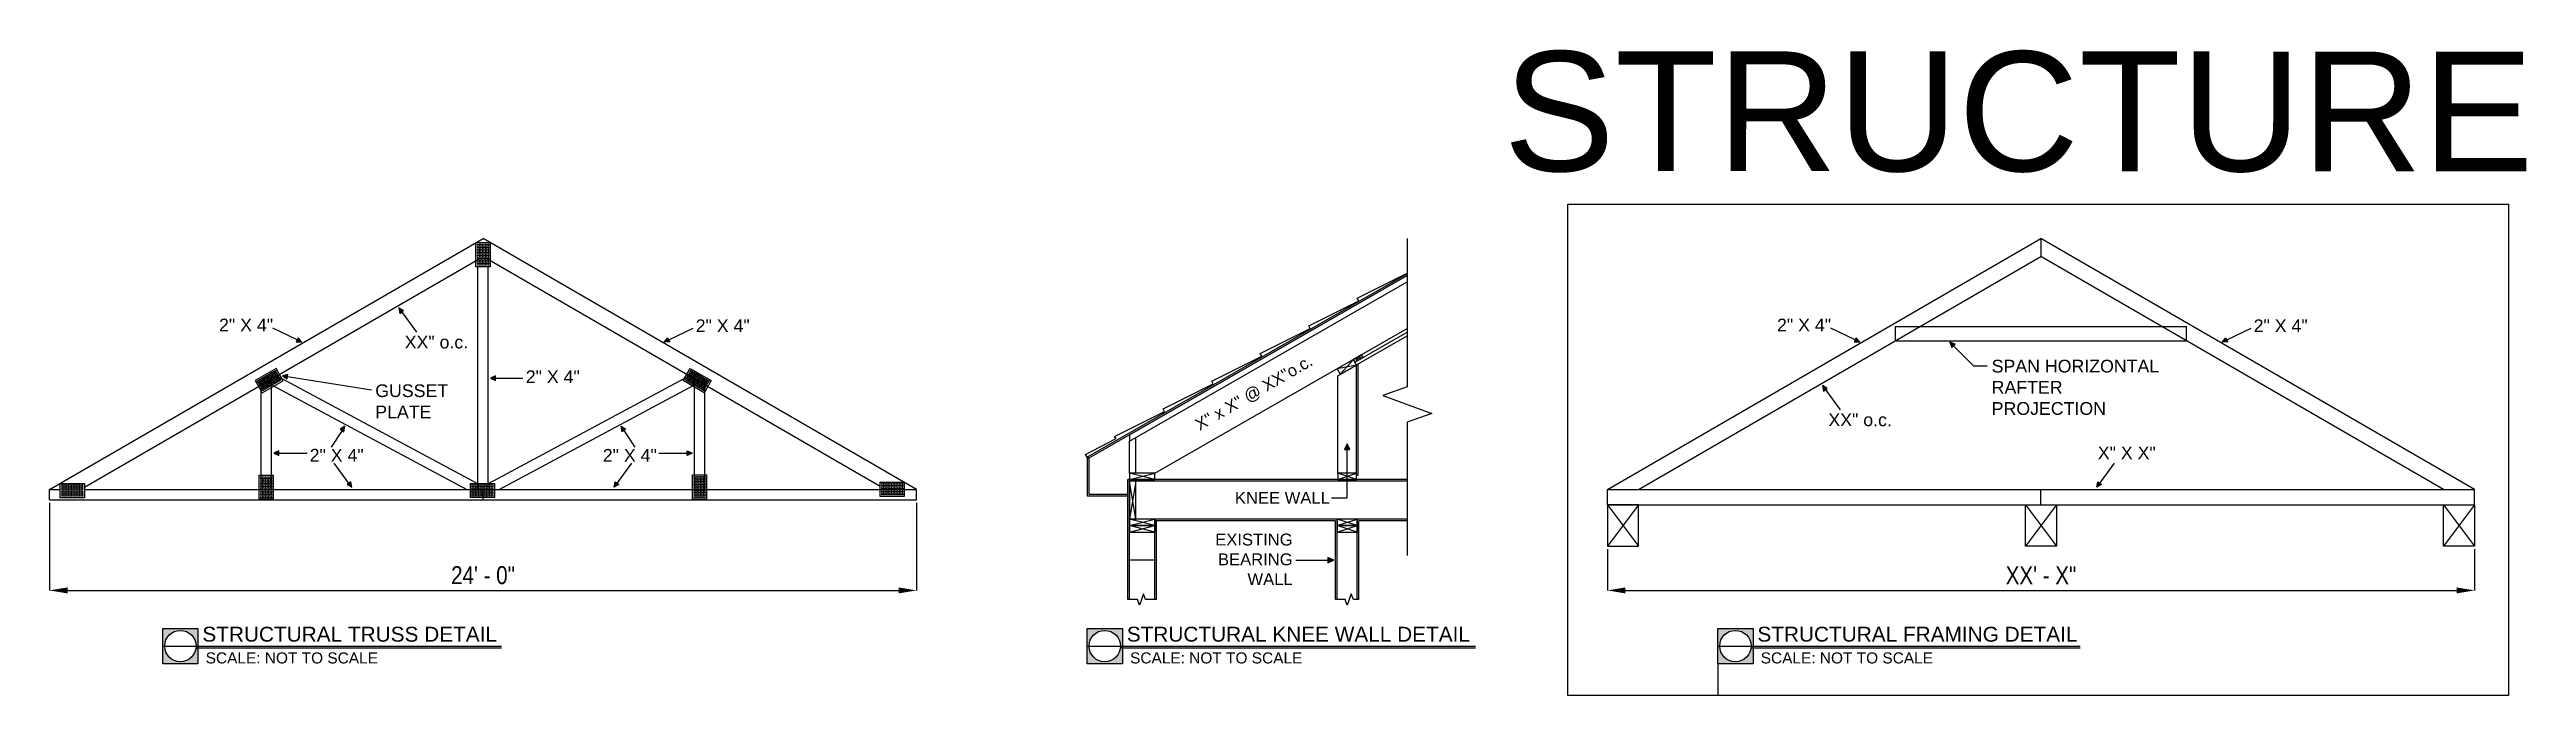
# Model space of a CAD drawing. Header units: feet. Extents: x -13431 to 13250, y 10829 to 29871.
# Drawn here: x 4263 to 5091, y 16523 to 16738 of the extents above; entities that cross this region are included whole.
import ezdxf

# ---------------------------------------------------------------- set-up
doc = ezdxf.new("R2010")
doc.units = ezdxf.units.FT
doc.header["$MEASUREMENT"] = 0
doc.layers.add('LOCKED (NO PRINT)', color=7, linetype='Continuous', plot=False)
doc.styles.add('1QUATER', font='technic_.ttf', dxfattribs={"height": 6})
doc.styles.add('TITLE BBLOCK TEXT', font='ARIALUNI.TTF')
doc.dimstyles.new('1QUATER', dxfattribs={"dimscale": 0, "dimtxt": 6, "dimasz": 6, "dimexe": 0, "dimexo": 1, "dimgap": 2, "dimtad": 1, "dimdec": 4, "dimzin": 3, "dimdsep": 46, "dimlunit": 4, "dimtxsty": '1QUATER', "dimcen": 6, "dimclrd": 1, "dimclre": 1, "dimclrt": 7, "dimadec": 0, "dimazin": 0, "dimtfac": 1, "dimtdec": 4, "dimtofl": 0, "dimtmove": 2, "dimatfit": 3, "dimfxl": 1, "dimfrac": 2, "dimtolj": 1, "dimtzin": 0, "dimarcsym": 1})

msp = doc.modelspace()

# ---------------------------------------------------------------- texts
at = {"color": 7, "style": 'TITLE BBLOCK TEXT'}
for s, insert, char_height, width, attachment_point, rotation in [('2" X 4"', (4319.99247, 16648.36964), 4.244291, 26.9799795, 1, 359.98856394), ('2" X 4"', (4479.32226, 16648.12888), 4.244291, 32.5328976, 1, 359.98856394), ('2" X 4"', (4840.78544, 16648.36964), 4.244291, 26.9799795, 1, 359.98856394), ('2" X 4"', (5000.11522, 16648.12888), 4.244291, 32.5328976, 1, 359.98856394), ('X" x X" @ XX"o.c.', (4683.97495, 16636.48659), 3.9674897, 76.0858319, 3, 30.13457823), ('GUSSET \\PPLATE', (4372.20346, 16626.42758), 4.244291, 28.1203922, 1, 359.98856394), ('2" X 4"', (4422.52058, 16631.10453), 4.244291, 92.1883136, 1, 359.98856394), ('2" X 4"', (4350.28554, 16604.8804), 4.244291, 92.1883136, 1, 359.98856394), ('2" X 4"', (4448.2703, 16604.84228), 4.244291, 92.1883136, 1, 359.98856394), ('X" X X"', (4948.01381, 16605.66869), 4.244291, 92.1883136, 1, 359.98856394), (' KNEE WALL', (4691.28986, 16590.52145), 3.96749, 76.0858319, 3, 0.01143606), ('EXISTING \\PBEARING \\PWALL', (4678.85504, 16576.58222), 3.96749, 76.0858319, 3, 0.01143606), ('STRUCTURAL TRUSS DETAIL', (4314.41273, 16545.4829), 4.9765666, 197.526401, 1, 359.98856394), ('STRUCTURAL KNEE WALL DETAIL', (4623.41622, 16545.4829), 4.9765666, 197.526401, 1, 359.98856394), ('STRUCTURAL FRAMING DETAIL', (4834.22257, 16545.4829), 4.9765666, 197.526401, 1, 359.98856394), ('SCALE: NOT TO SCALE', (4315.52318, 16536.90952), 3.6906881, 80.1637509, 1, 359.98856394), ('SCALE: NOT TO SCALE', (4624.52666, 16536.90952), 3.6906881, 80.1637509, 1, 359.98856394), ('SCALE: NOT TO SCALE', (4835.33302, 16536.90952), 3.6906881, 80.1637509, 1, 359.98856394)]:
    msp.add_mtext(s, dxfattribs=dict(at, insert=insert, char_height=char_height, width=width, attachment_point=attachment_point, rotation=rotation))
for s, width, heights, insert, char_height, attachment_point, rotation in [('XX" o.c.', 84.4443148, [0], (4392.65326, 16640.51057), 4.244291, 5, 359.98856394), ('SPAN HORIZONTAL RAFTER PROJECTION', 59.6039212, [22.40246], (4912.52872, 16634.63717), 4.2442913, 1, 0.01143606), ('XX" o.c.', 84.4443148, [0], (4868.55881, 16614.55653), 4.244291, 5, 359.98856394)]:
    msp.add_mtext_dynamic_manual_height_columns(s, width=width, gutter_width=0.39, heights=heights, dxfattribs=dict(at, insert=insert, char_height=char_height, attachment_point=attachment_point, rotation=rotation))
at = {"layer": 'LOCKED (NO PRINT)', "color": 7, "style": 'TITLE BBLOCK TEXT'}
msp.add_text('STRUCTURE', height=39.982402, rotation=359.98856394, dxfattribs=at).set_placement((4749.30847, 16697.66309))

# ---------------------------------------------------------------- blocks, each defined once
blk = doc.blocks.new('*D150')
at = {"color": 1, "lineweight": -2, "transparency": 16777216}
for p, q in [((4263.33, 16586.87), (4263.33, 16557.61)), ((4553.13, 16586.87), (4553.13, 16557.61)), ((4269.33, 16557.61), (4547.13, 16557.61))]:
    blk.add_line(p, q, dxfattribs=at)
at = {"color": 1, "transparency": 16777216}
for points in [[(4269.33, 16558.61), (4269.33, 16556.61), (4263.33, 16557.61)], [(4547.13, 16558.61), (4547.13, 16556.61), (4553.13, 16557.61)]]:
    blk.add_solid(points, dxfattribs=at)
at = {"layer": 'Defpoints', "color": 0, "transparency": 16777216}
for p in [(4263.33, 16587.87), (4553.13, 16587.87), (4553.13, 16557.61)]:
    blk.add_point(p, dxfattribs=at)
at = {"color": 7, "transparency": 16777216, "insert": (4408.23, 16562.66), "char_height": 6, "attachment_point": 5, "style": '1QUATER'}
blk.add_mtext('\\A1;24\' - 0"', dxfattribs=at)
blk = doc.blocks.new('*D149')
at = {"color": 1, "lineweight": -2, "transparency": 16777216}
for p, q in [((4784.12, 16571.35), (4784.12, 16557.61)), ((5073.92, 16571.35), (5073.92, 16557.61)), ((4790.12, 16557.61), (5067.92, 16557.61))]:
    blk.add_line(p, q, dxfattribs=at)
at = {"color": 1, "transparency": 16777216}
for points in [[(4790.12, 16558.61), (4790.12, 16556.61), (4784.12, 16557.61)], [(5067.92, 16558.61), (5067.92, 16556.61), (5073.92, 16557.61)]]:
    blk.add_solid(points, dxfattribs=at)
at = {"layer": 'Defpoints', "color": 0, "transparency": 16777216}
for p in [(4784.12, 16572.35), (5073.92, 16572.35), (5073.92, 16557.61)]:
    blk.add_point(p, dxfattribs=at)
at = {"color": 7, "transparency": 16777216, "insert": (4929.02, 16562.64), "char_height": 6, "attachment_point": 5, "style": '1QUATER'}
blk.add_mtext('\\A1;XX\' - X"', dxfattribs=at)

# ---------------------------------------------------------------- dimensions: what is measured, and where the dimension line sits
for base, p1, p2, text, picture, middle in [((4553.12513, 16557.60933), (4263.32513, 16587.87019), (4553.12513, 16587.87019), '24\' - 0"', '*D150', (4408.22513, 16562.66196)), ((5073.9181, 16557.60933), (4784.1181, 16572.34519), (5073.9181, 16572.34519), 'XX\' - X"', '*D149', (4929.0181, 16562.64003))]:
    dim = msp.add_linear_dim(base=base, p1=p1, p2=p2, text=text, dimstyle='1QUATER', override={"dimscale": 1})
    dim.commit()
    dim.dimension.update_dxf_attribs({"geometry": picture, "text_midpoint": middle})

# ---------------------------------------------------------------- hatches: boundary and pattern name
h = msp.add_hatch(color=240)
h.dxf.hatch_style = 1
h.paths.add_polyline_path([(4381.69167, 16651.04682), (4380.0667, 16651.95176), (4380.45685, 16650.13318), (4381.07426, 16650.59)])
h = msp.add_hatch(color=240)
h.dxf.hatch_style = 1
h.paths.add_polyline_path([(4345.79552, 16640.58151), (4347.65498, 16640.53849), (4346.462, 16641.96546), (4346.12876, 16641.27349)])
h = msp.add_hatch(color=240)
h.dxf.hatch_style = 1
h.paths.add_polyline_path([(4470.65475, 16640.58151), (4468.79529, 16640.53849), (4469.98827, 16641.96546), (4470.32151, 16641.27349)])
h = msp.add_hatch(color=240)
h.dxf.hatch_style = 1
h.paths.add_polyline_path([(4866.58849, 16640.58151), (4868.44795, 16640.53849), (4867.25497, 16641.96546), (4866.92173, 16641.27349)])
h = msp.add_hatch(color=240)
h.dxf.hatch_style = 1
h.paths.add_polyline_path([(4899.23686, 16638.78933), (4898.58212, 16640.53023), (4900.32302, 16639.87549), (4899.77994, 16639.33241)])
h = msp.add_hatch(color=240)
h.dxf.hatch_style = 1
h.paths.add_polyline_path([(4991.44772, 16640.58151), (4989.58826, 16640.53849), (4990.78123, 16641.96546), (4991.11447, 16641.27349)])
h = msp.add_hatch(color=240)
h.dxf.hatch_style = 1
h.paths.add_polyline_path([(4343.02049, 16629.7752), (4341.22741, 16629.28091), (4342.78079, 16628.25795), (4342.90064, 16629.01658)])
h = msp.add_hatch(color=240)
h.dxf.hatch_style = 1
h.paths.add_polyline_path([(4412.43039, 16628.52156), (4412.43039, 16629.28959), (4410.73641, 16628.52156), (4412.43039, 16627.75352)])
h = msp.add_hatch(color=240)
h.dxf.hatch_style = 1
h.paths.add_polyline_path([(4857.59721, 16625.09278), (4855.97224, 16625.99772), (4856.36239, 16624.17914), (4856.9798, 16624.63596)])
h = msp.add_hatch(color=240)
h.dxf.hatch_style = 1
h.paths.add_polyline_path([(4361.74972, 16610.6265), (4362.03904, 16612.46382), (4360.46642, 16611.47069), (4361.10807, 16611.0486)])
h = msp.add_hatch(color=240)
h.dxf.hatch_style = 1
h.paths.add_polyline_path([(4454.70055, 16610.6265), (4454.41123, 16612.46382), (4455.98385, 16611.47069), (4455.3422, 16611.0486)])
h = msp.add_hatch(color=240)
h.dxf.hatch_style = 1
h.paths.add_polyline_path([(4339.99183, 16604.22874), (4338.29786, 16603.4607), (4339.99183, 16602.69267), (4339.99183, 16603.4607)])
h = msp.add_hatch(color=240)
h.dxf.hatch_style = 1
h.paths.add_polyline_path([(4476.45844, 16602.69267), (4478.15241, 16603.4607), (4476.45844, 16604.22874), (4476.45844, 16603.4607)])
h = msp.add_hatch(color=240)
h.dxf.hatch_style = 1
h.paths.add_polyline_path([(4696.20366, 16604.63033), (4697.09413, 16606.59436), (4697.98461, 16604.63033), (4697.09413, 16604.63033)])
h = msp.add_hatch(color=240)
h.dxf.hatch_style = 1
h.paths.add_polyline_path([(4362.79472, 16592.9559), (4364.41968, 16592.05096), (4364.02954, 16593.86954), (4363.41213, 16593.41272)])
h = msp.add_hatch(color=240)
h.dxf.hatch_style = 1
h.paths.add_polyline_path([(4453.65555, 16592.9559), (4452.03059, 16592.05096), (4452.42073, 16593.86954), (4453.03814, 16593.41272)])
h = msp.add_hatch(color=240)
h.dxf.hatch_style = 1
h.paths.add_polyline_path([(4949.28725, 16592.96558), (4947.66229, 16592.06064), (4948.05243, 16593.87922), (4948.66984, 16593.4224)])
h = msp.add_hatch(color=240)
h.dxf.hatch_style = 1
h.paths.add_polyline_path([(4690.66987, 16568.60519), (4692.6339, 16567.71472), (4690.66987, 16566.82425), (4690.66987, 16567.71472)])
h = msp.add_hatch(color=6)
h.dxf.hatch_style = 1
h.paths.add_polyline_path([(4312.94412, 16544.91311), (4301.15518, 16544.91311), (4301.15518, 16533.12416), (4312.94412, 16533.12416)])
h.paths.add_polyline_path([(4312.28394, 16539.01864, -1), (4301.81536, 16539.01864, -1)], flags=16)
h = msp.add_hatch(color=6)
h.dxf.hatch_style = 1
h.paths.add_polyline_path([(4621.94761, 16544.91311), (4610.15866, 16544.91311), (4610.15866, 16533.12416), (4621.94761, 16533.12416)])
h.paths.add_polyline_path([(4621.28743, 16539.01864, -1), (4610.81884, 16539.01864, -1)], flags=16)
h = msp.add_hatch(color=6)
h.dxf.hatch_style = 1
h.paths.add_polyline_path([(4832.75397, 16544.91311), (4820.96502, 16544.91311), (4820.96502, 16533.12416), (4832.75397, 16533.12416)])
h.paths.add_polyline_path([(4832.09379, 16539.01864, -1), (4821.6252, 16539.01864, -1)], flags=16)

# ---------------------------------------------------------------- linework, layer by layer
for p, q in [((4263.32513, 16591.32019), (4408.22513, 16675.09124)), ((4274.96366, 16592.07118), (4406.72945, 16668.24894)), ((4553.12513, 16591.32019), (4408.22513, 16675.09124)), ((4408.22513, 16675.09124), (4408.22513, 16675.09124)), ((4540.98567, 16592.36079), (4409.72251, 16668.24797)), ((4784.1181, 16591.32019), (4929.0181, 16675.09124)), ((4794.45763, 16591.32019), (4929.0181, 16669.11365)), ((5073.9181, 16591.32019), (4929.0181, 16675.09124)), ((4929.0181, 16675.09124), (4929.0181, 16669.11365)), ((5063.57857, 16591.32019), (4929.0181, 16669.11365)), ((4406.50013, 16591.32019), (4406.50013, 16665.72293)), ((4409.95013, 16591.32019), (4409.95013, 16665.72293)), ((4717.19476, 16663.37061), (4610.42613, 16602.26533)), ((4717.19476, 16662.75828), (4610.69011, 16601.80408)), ((4624.30908, 16609.59843), (4717.19476, 16662.75828)), ((4624.30908, 16607.4608), (4717.19476, 16660.62066)), ((4700.48625, 16655.17389), (4717.19476, 16663.55213)), ((4684.26034, 16645.94698), (4700.96885, 16654.32522)), ((4700.96885, 16654.32522), (4700.48625, 16655.17389)), ((4632.78991, 16596.77712), (4717.19476, 16645.0551)), ((4668.03443, 16636.72007), (4684.74294, 16645.09832)), ((4684.74294, 16645.09832), (4684.26034, 16645.94698)), ((4699.6901, 16633.81146), (4717.19476, 16643.8238)), ((4700.21033, 16632.90193), (4717.19476, 16642.61671)), ((4880.34501, 16640.97427), (4880.34501, 16645.71802)), ((4880.34501, 16645.71802), (4977.69119, 16645.71802)), ((4977.69119, 16640.97427), (4977.69119, 16645.71802)), ((4651.80852, 16627.49316), (4668.51702, 16635.87141)), ((4668.51702, 16635.87141), (4668.03443, 16636.72007)), ((4694.7927, 16629.77895), (4699.15943, 16634.73923)), ((4702.40413, 16635.36384), (4699.15943, 16634.73923)), ((4699.6901, 16633.81146), (4701.87346, 16636.2916)), ((4880.34501, 16640.97427), (4977.69119, 16640.97427)), ((4334.06158, 16591.32019), (4334.06158, 16626.23746)), ((4337.51158, 16591.32019), (4337.51158, 16628.24416)), ((4337.51158, 16626.27562), (4402.84362, 16591.32019)), ((4339.26907, 16629.24807), (4406.43244, 16593.3128)), ((4410.01783, 16593.3128), (4477.1812, 16629.24807)), ((4413.60665, 16591.32019), (4478.93869, 16626.27562)), ((4478.93869, 16591.32019), (4478.93869, 16628.23201)), ((4482.38869, 16591.32019), (4482.38869, 16626.23746)), ((4635.5826, 16618.26625), (4652.29111, 16626.6445)), ((4652.29111, 16626.6445), (4651.80852, 16627.49316)), ((4700.22076, 16632.8837), (4693.73137, 16631.63448)), ((4693.9675, 16629.30695), (4700.22076, 16632.8837)), ((4693.9675, 16596.78954), (4693.9675, 16629.30695)), ((4700.22076, 16595.93425), (4700.22076, 16632.8837)), ((4700.75221, 16595.93425), (4700.75221, 16633.21188)), ((4636.0652, 16617.41759), (4635.5826, 16618.26625)), ((4619.35669, 16609.03934), (4636.0652, 16617.41759)), ((4624.30908, 16609.59843), (4624.30908, 16607.4608)), ((4609.67607, 16602.96092), (4619.59799, 16608.19068)), ((4610.15866, 16602.11226), (4609.67607, 16602.96092)), ((4610.42613, 16602.26533), (4610.15866, 16602.11226)), ((4610.15866, 16602.11226), (4610.15866, 16589.16946)), ((4610.69011, 16601.80408), (4610.42613, 16602.26533)), ((4610.69011, 16601.80408), (4610.69011, 16589.70091)), ((4619.83928, 16608.19068), (4619.35669, 16609.03934)), ((4624.30908, 16596.77712), (4624.30908, 16607.4608)), ((4626.44671, 16596.77712), (4626.44671, 16608.6842)), ((4623.77764, 16554.57408), (4623.77764, 16594.63949)), ((4624.30908, 16594.63949), (4623.77764, 16594.63949)), ((4624.30908, 16594.63949), (4632.78991, 16596.77712)), ((4632.78991, 16594.63949), (4624.30908, 16596.77712)), ((4624.30908, 16554.57408), (4624.30908, 16594.63949)), ((4717.19476, 16594.63949), (4624.30908, 16594.63949)), ((4717.19476, 16594.10805), (4624.30908, 16594.10805)), ((4626.44671, 16581.3868), (4624.30908, 16594.10805)), ((4626.44671, 16594.10805), (4624.30908, 16581.3868)), ((4693.9675, 16594.65192), (4700.22076, 16596.78954)), ((4700.22076, 16594.65192), (4693.9675, 16596.78954)), ((4700.75221, 16595.93425), (4700.22076, 16595.93425)), ((4263.32513, 16591.32019), (4266.92641, 16591.32019)), ((4263.32513, 16587.87019), (4553.12513, 16587.87019)), ((4274.96366, 16591.32019), (4553.12513, 16591.32019)), ((4408.22513, 16587.87019), (4408.22513, 16591.32019)), ((4610.15866, 16589.16946), (4623.77764, 16589.16946)), ((4610.69011, 16589.70091), (4623.77764, 16589.70091)), ((4784.1181, 16591.32019), (5073.9181, 16591.32019)), ((4784.1181, 16586.14519), (4784.1181, 16591.32019)), ((4784.1181, 16586.14519), (5073.9181, 16586.14519)), ((4794.45763, 16586.14519), (4784.1181, 16586.14519)), ((4784.1181, 16586.14519), (4784.1181, 16572.34519)), ((4794.45763, 16586.14519), (4784.1181, 16572.34519)), ((4784.1181, 16586.14519), (4794.45763, 16572.34519)), ((4794.45763, 16572.34519), (4794.45763, 16586.14519)), ((4923.84834, 16572.34519), (4923.84834, 16586.14519)), ((4923.84834, 16586.14519), (4934.18787, 16586.14519)), ((4923.84834, 16586.14519), (4934.18787, 16572.34519)), ((4934.18787, 16586.14519), (4923.84834, 16572.34519)), ((4929.0181, 16586.14519), (4929.0181, 16591.32019)), ((4934.18787, 16586.14519), (4934.18787, 16572.34519)), ((5063.57857, 16572.34519), (5063.57857, 16586.14519)), ((5063.57857, 16586.14519), (5073.9181, 16586.14519)), ((5063.57857, 16586.14519), (5073.9181, 16572.34519)), ((5073.9181, 16586.14519), (5063.57857, 16572.34519)), ((5073.9181, 16586.14519), (5073.9181, 16591.32019)), ((5073.9181, 16586.14519), (5073.9181, 16572.34519)), ((4624.30908, 16579.24918), (4632.78991, 16581.3868)), ((4632.78991, 16579.24918), (4624.30908, 16581.3868)), ((4624.30908, 16577.11156), (4632.78991, 16579.24918)), ((4632.78991, 16577.11156), (4624.30908, 16579.24918)), ((4632.78991, 16554.57408), (4632.78991, 16581.3868)), ((4632.78991, 16581.3868), (4632.78991, 16579.24918)), ((4717.19476, 16581.3868), (4632.78991, 16581.3868)), ((4693.22509, 16580.85536), (4632.78991, 16580.85536)), ((4632.78991, 16579.24918), (4632.78991, 16577.11156)), ((4633.32136, 16554.57408), (4633.32136, 16580.85536)), ((4693.22509, 16554.57408), (4693.22509, 16580.85536)), ((4693.75653, 16579.24918), (4700.43173, 16581.3868)), ((4700.43173, 16579.24918), (4693.75653, 16581.3868)), ((4693.75653, 16554.57408), (4693.75653, 16581.3868)), ((4693.75653, 16577.11156), (4700.43173, 16579.24918)), ((4700.43173, 16577.11156), (4693.75653, 16579.24918)), ((4700.43173, 16554.57408), (4700.43173, 16581.3868)), ((4700.43173, 16581.3868), (4700.43173, 16579.24918)), ((4700.43173, 16579.24918), (4700.43173, 16577.11156)), ((4717.19476, 16580.85536), (4700.96318, 16580.85536)), ((4700.96318, 16554.57408), (4700.96318, 16580.85536)), ((4784.1181, 16572.34519), (4794.45763, 16572.34519)), ((4934.18787, 16572.34519), (4923.84834, 16572.34519)), ((5073.9181, 16572.34519), (5063.57857, 16572.34519)), ((4633.32136, 16567.71472), (4623.77764, 16567.71472)), ((4312.25027, 16538.4259), (4414.43101, 16538.4259)), ((4621.25376, 16538.4259), (4739.99735, 16538.4259)), ((4832.06012, 16538.4259), (4942.1488, 16538.4259))]:
    msp.add_line(p, q)
at = {"linetype": 'Continuous'}
for p, q in [((4717.19476, 16675.09124), (4717.19476, 16625.6535)), ((4717.19476, 16625.6535), (4709.02135, 16622.67862)), ((4709.02135, 16622.67862), (4725.36817, 16616.72887)), ((4725.36817, 16616.72887), (4717.19476, 16613.75399)), ((4717.19476, 16613.75399), (4717.19476, 16569.31625))]:
    msp.add_line(p, q, dxfattribs=at)
at = {"color": 240}
for p, q in [((4380.6224, 16651.2007), (4386.01566, 16643.91146)), ((4346.12876, 16641.27349), (4337.95921, 16645.20778)), ((4470.32151, 16641.27349), (4478.49106, 16645.20778)), ((4866.92173, 16641.27349), (4858.75218, 16645.20778)), ((4991.11447, 16641.27349), (4999.28403, 16645.20778)), ((4906.44817, 16632.66418), (4899.77994, 16639.33241)), ((4342.90064, 16629.01658), (4370.9535, 16624.63238)), ((4412.43039, 16628.52156), (4421.49793, 16628.52156)), ((4906.44817, 16632.66418), (4910.98376, 16632.66418)), ((4856.52794, 16625.24667), (4861.9212, 16617.95743)), ((4361.10807, 16611.0486), (4357.44142, 16605.4747)), ((4455.3422, 16611.0486), (4459.00885, 16605.4747)), ((4339.99183, 16603.4607), (4349.42214, 16603.4607)), ((4467.02813, 16603.4607), (4476.45844, 16603.4607)), ((4697.09413, 16588.53011), (4697.09413, 16604.63033)), ((4363.86398, 16592.80202), (4358.47072, 16600.09126)), ((4452.58629, 16592.80202), (4457.97955, 16600.09126)), ((4948.21799, 16592.8117), (4953.61125, 16600.10094)), ((4691.83548, 16588.53011), (4697.09413, 16588.53011)), ((4679.97955, 16567.71472), (4690.66987, 16567.71472))]:
    msp.add_line(p, q, dxfattribs=at)
at = {"color": 6}
for p, q in [((4301.15518, 16539.01864), (4414.43101, 16539.01864)), ((4610.15866, 16539.01864), (4739.99735, 16539.01864)), ((4820.96502, 16539.01864), (4942.1488, 16539.01864))]:
    msp.add_line(p, q, dxfattribs=at)
for points in [[(4405.86608, 16665.72293), (4405.86608, 16673.76018), (4410.586, 16673.76018), (4410.586, 16665.72293)], [(4699.15943, 16634.73923), (4693.73137, 16631.63448), (4694.7927, 16629.77895), (4700.22076, 16632.8837)], [(4701.87346, 16636.2916), (4699.15943, 16634.73923), (4699.6901, 16633.81146), (4702.40413, 16635.36384)], [(4334.43613, 16623.61391), (4341.39424, 16627.6366), (4339.03189, 16631.7228), (4332.07378, 16627.7001)], [(4482.09886, 16623.64795), (4475.14075, 16627.67064), (4477.5031, 16631.75683), (4484.46121, 16627.73414)], [(4274.96366, 16588.56944), (4266.92641, 16588.56944), (4266.92641, 16593.28936), (4274.96366, 16593.28936)], [(4333.35272, 16588.0452), (4333.35272, 16596.08245), (4338.07264, 16596.08245), (4338.07264, 16588.0452)], [(4412.05444, 16588.59287), (4404.01719, 16588.59287), (4404.01719, 16593.3128), (4412.05444, 16593.3128)], [(4478.2064, 16588.13927), (4478.2064, 16596.17653), (4482.92632, 16596.17653), (4482.92632, 16588.13927)], [(4549.02292, 16588.98822), (4540.98567, 16588.98822), (4540.98567, 16593.70814), (4549.02292, 16593.70814)], [(4632.78991, 16596.77712), (4624.30908, 16596.77712), (4624.30908, 16594.63949), (4632.78991, 16594.63949)], [(4624.30908, 16594.10805), (4624.30908, 16581.3868), (4626.44671, 16581.3868), (4626.44671, 16594.10805)], [(4700.22076, 16596.78954), (4693.9675, 16596.78954), (4693.9675, 16594.65192), (4700.22076, 16594.65192)], [(4632.78991, 16581.3868), (4624.30908, 16581.3868), (4624.30908, 16579.24918), (4632.78991, 16579.24918)], [(4632.78991, 16579.24918), (4624.30908, 16579.24918), (4624.30908, 16577.11156), (4632.78991, 16577.11156)], [(4700.43173, 16581.3868), (4693.75653, 16581.3868), (4693.75653, 16579.24918), (4700.43173, 16579.24918)], [(4700.43173, 16579.24918), (4693.75653, 16579.24918), (4693.75653, 16577.11156), (4700.43173, 16577.11156)]]:
    msp.add_lwpolyline(points, close=True)
at = {"color": 240}
for points in [[(4381.07426, 16650.59), (4381.69167, 16651.04682), (4380.0667, 16651.95176), (4380.45685, 16650.13318)], [(4346.12876, 16641.27349), (4345.79552, 16640.58151), (4347.65498, 16640.53849), (4346.462, 16641.96546)], [(4470.32151, 16641.27349), (4470.65475, 16640.58151), (4468.79529, 16640.53849), (4469.98827, 16641.96546)], [(4866.92173, 16641.27349), (4866.58849, 16640.58151), (4868.44795, 16640.53849), (4867.25497, 16641.96546)], [(4899.77994, 16639.33241), (4900.32302, 16639.87549), (4898.58212, 16640.53023), (4899.23686, 16638.78933)], [(4991.11447, 16641.27349), (4991.44772, 16640.58151), (4989.58826, 16640.53849), (4990.78123, 16641.96546)], [(4342.90064, 16629.01658), (4343.02049, 16629.7752), (4341.22741, 16629.28091), (4342.78079, 16628.25795)], [(4412.43039, 16628.52156), (4412.43039, 16629.28959), (4410.73641, 16628.52156), (4412.43039, 16627.75352)], [(4856.9798, 16624.63596), (4857.59721, 16625.09278), (4855.97224, 16625.99772), (4856.36239, 16624.17914)], [(4361.10807, 16611.0486), (4361.74972, 16610.6265), (4362.03904, 16612.46382), (4360.46642, 16611.47069)], [(4455.3422, 16611.0486), (4454.70055, 16610.6265), (4454.41123, 16612.46382), (4455.98385, 16611.47069)], [(4339.99183, 16603.4607), (4339.99183, 16604.22874), (4338.29786, 16603.4607), (4339.99183, 16602.69267)], [(4476.45844, 16603.4607), (4476.45844, 16604.22874), (4478.15241, 16603.4607), (4476.45844, 16602.69267)], [(4697.09413, 16604.63033), (4697.98461, 16604.63033), (4697.09413, 16606.59436), (4696.20366, 16604.63033)], [(4363.41213, 16593.41272), (4362.79472, 16592.9559), (4364.41968, 16592.05096), (4364.02954, 16593.86954)], [(4453.03814, 16593.41272), (4453.65555, 16592.9559), (4452.03059, 16592.05096), (4452.42073, 16593.86954)], [(4948.66984, 16593.4224), (4949.28725, 16592.96558), (4947.66229, 16592.06064), (4948.05243, 16593.87922)], [(4690.66987, 16567.71472), (4690.66987, 16566.82425), (4692.6339, 16567.71472), (4690.66987, 16568.60519)]]:
    msp.add_lwpolyline(points, close=True, dxfattribs=at)
at = {"flags": 128}
for points in [[(4263.32513, 16587.87019), (4263.32513, 16591.32019)], [(4553.12513, 16587.87019), (4553.12513, 16591.32019)]]:
    msp.add_lwpolyline(points, dxfattribs=at)
at = {"linetype": 'Continuous', "flags": 128}
for points in [[(4633.32136, 16554.57408), (4629.7205, 16554.57408), (4629.03249, 16556.46439), (4627.65645, 16552.68377), (4626.96844, 16554.57408), (4623.77764, 16554.57408)], [(4700.96318, 16554.57408), (4699.16795, 16554.57408), (4698.47993, 16556.46439), (4697.1039, 16552.68377), (4696.41589, 16554.57408), (4693.22509, 16554.57408)]]:
    msp.add_lwpolyline(points, dxfattribs=at)
at = {"color": 6}
for points in [[(4301.15518, 16544.91311), (4312.94412, 16544.91311), (4312.94412, 16533.12416), (4301.15518, 16533.12416)], [(4610.15866, 16544.91311), (4621.94761, 16544.91311), (4621.94761, 16533.12416), (4610.15866, 16533.12416)], [(4820.96502, 16544.91311), (4832.75397, 16544.91311), (4832.75397, 16533.12416), (4820.96502, 16533.12416)]]:
    msp.add_lwpolyline(points, close=True, dxfattribs=at)
for centre in [(4406.49983, 16673.15769), (4406.49983, 16672.62997), (4406.49983, 16672.10226), (4406.49983, 16671.57454), (4406.49983, 16671.04682), (4406.49983, 16670.5191), (4406.49983, 16669.99138), (4406.49983, 16669.46367), (4406.49983, 16668.93595), (4406.49983, 16668.40823), (4406.49983, 16667.88051), (4406.49983, 16667.35279), (4407.00852, 16673.15769), (4407.00852, 16672.62997), (4407.00852, 16672.10226), (4407.00852, 16671.57454), (4407.00852, 16671.04682), (4407.00852, 16670.5191), (4407.00852, 16669.99138), (4407.00852, 16669.46367), (4407.00852, 16668.93595), (4407.00852, 16668.40823), (4407.00852, 16667.88051), (4407.00852, 16667.35279), (4407.51721, 16673.15769), (4407.51721, 16672.62997), (4407.51721, 16672.10226), (4407.51721, 16671.57454), (4407.51721, 16671.04682), (4407.51721, 16670.5191), (4407.51721, 16669.99138), (4407.51721, 16669.46367), (4407.51721, 16668.93595), (4407.51721, 16668.40823), (4407.51721, 16667.88051), (4407.51721, 16667.35279), (4408.0259, 16673.15769), (4408.0259, 16672.62997), (4408.0259, 16672.10226), (4408.0259, 16671.57454), (4408.0259, 16671.04682), (4408.0259, 16670.5191), (4408.0259, 16669.99138), (4408.0259, 16669.46367), (4408.0259, 16668.93595), (4408.0259, 16668.40823), (4408.0259, 16667.88051), (4408.0259, 16667.35279), (4408.53459, 16673.15769), (4408.53459, 16672.62997), (4408.53459, 16672.10226), (4408.53459, 16671.57454), (4408.53459, 16671.04682), (4408.53459, 16670.5191), (4408.53459, 16669.99138), (4408.53459, 16669.46367), (4408.53459, 16668.93595), (4408.53459, 16668.40823), (4408.53459, 16667.88051), (4408.53459, 16667.35279), (4409.04328, 16673.15769), (4409.04328, 16672.62997), (4409.04328, 16672.10226), (4409.04328, 16671.57454), (4409.04328, 16671.04682), (4409.04328, 16670.5191), (4409.04328, 16669.99138), (4409.04328, 16669.46367), (4409.04328, 16668.93595), (4409.04328, 16668.40823), (4409.04328, 16667.88051), (4409.04328, 16667.35279), (4409.55197, 16673.15769), (4409.55197, 16672.62997), (4409.55197, 16672.10226), (4409.55197, 16671.57454), (4409.55197, 16671.04682), (4409.55197, 16670.5191), (4409.55197, 16669.99138), (4409.55197, 16669.46367), (4409.55197, 16668.93595), (4409.55197, 16668.40823), (4409.55197, 16667.88051), (4409.55197, 16667.35279), (4410.06066, 16673.15769), (4410.06066, 16672.62997), (4410.06066, 16672.10226), (4410.06066, 16671.57454), (4410.06066, 16671.04682), (4410.06066, 16670.5191), (4410.06066, 16669.99138), (4410.06066, 16669.46367), (4410.06066, 16668.93595), (4410.06066, 16668.40823), (4410.06066, 16667.88051), (4410.06066, 16667.35279), (4406.49983, 16666.82508), (4406.49983, 16666.29736), (4407.00852, 16666.82508), (4407.00852, 16666.29736), (4407.51721, 16666.82508), (4407.51721, 16666.29736), (4408.0259, 16666.82508), (4408.0259, 16666.29736), (4408.53459, 16666.82508), (4408.53459, 16666.29736), (4409.04328, 16666.82508), (4409.04328, 16666.29736), (4409.55197, 16666.82508), (4409.55197, 16666.29736), (4410.06066, 16666.82508), (4410.06066, 16666.29736), (4332.83402, 16627.5328), (4333.08862, 16627.09241), (4333.29088, 16627.79693), (4333.34322, 16626.65202), (4333.54548, 16627.35654), (4333.59782, 16626.21163), (4333.74774, 16628.06105), (4333.80008, 16626.91615), (4333.85243, 16625.77125), (4334.00234, 16627.62067), (4334.05469, 16626.47576), (4334.20461, 16628.32518), (4334.25695, 16627.18028), (4334.30929, 16626.03537), (4334.45921, 16627.88479), (4334.51155, 16626.73989), (4334.66147, 16628.58931), (4334.71381, 16627.4444), (4334.76615, 16626.2995), (4334.91607, 16628.14892), (4334.96841, 16627.00401), (4335.02075, 16625.85911), (4335.11833, 16628.85343), (4335.17067, 16627.70853), (4335.22301, 16626.56362), (4335.37293, 16628.41304), (4335.42527, 16627.26814), (4335.47762, 16626.12323), (4335.57519, 16629.11756), (4335.62754, 16627.97265), (4335.67988, 16626.82775), (4335.73222, 16625.68284), (4335.8298, 16628.67717), (4335.88214, 16627.53226), (4335.93448, 16626.38736), (4336.03206, 16629.38169), (4336.0844, 16628.23678), (4336.13674, 16627.09188), (4336.18908, 16625.94697), (4336.28666, 16628.9413), (4336.339, 16627.79639), (4336.39134, 16626.65149), (4336.48892, 16629.64581), (4336.54126, 16628.50091), (4336.5936, 16627.356), (4336.64594, 16626.2111), (4336.74352, 16629.20542), (4336.79586, 16628.06052), (4336.8482, 16626.91561), (4336.90055, 16625.77071), (4336.94578, 16629.90994), (4336.99812, 16628.76503), (4337.05047, 16627.62013), (4337.10281, 16626.47522), (4337.20038, 16629.46955), (4337.25273, 16628.32464), (4337.30507, 16627.17974), (4337.35741, 16626.03483), (4337.40264, 16630.17406), (4337.45499, 16629.02916), (4337.50733, 16627.88425), (4337.55967, 16626.73935), (4337.65725, 16629.73367), (4337.70959, 16628.58877), (4337.76193, 16627.44386), (4337.81427, 16626.29896), (4337.85951, 16630.43819), (4337.91185, 16629.29328), (4337.96419, 16628.14838), (4338.01653, 16627.00348), (4338.11411, 16629.9978), (4338.16645, 16628.8529), (4338.21879, 16627.70799), (4338.27114, 16626.56309), (4338.31637, 16630.70232), (4338.36871, 16629.55741), (4338.42105, 16628.41251), (4338.4734, 16627.2676), (4338.57097, 16630.26193), (4338.62331, 16629.11702), (4338.67566, 16627.97212), (4338.728, 16626.82721), (4338.77323, 16630.96644), (4338.82557, 16629.82154), (4338.87792, 16628.67663), (4338.93026, 16627.53173), (4339.02784, 16630.52605), (4339.08018, 16629.38115), (4339.13252, 16628.23624), (4339.18486, 16627.09134), (4339.28244, 16630.08566), (4339.33478, 16628.94076), (4339.38712, 16627.79585), (4339.53704, 16629.64527), (4339.58938, 16628.50037), (4339.64172, 16627.35546), (4339.79164, 16629.20488), (4339.84398, 16628.05998), (4340.04624, 16628.7645), (4340.09859, 16627.61959), (4340.30085, 16628.32411), (4340.55545, 16627.88372), (4475.97954, 16627.91775), (4476.23415, 16628.35814), (4476.43641, 16627.65363), (4476.48875, 16628.79853), (4476.69101, 16628.09402), (4476.74335, 16629.23892), (4476.89327, 16627.3895), (4476.94561, 16628.53441), (4476.99795, 16629.67931), (4477.14787, 16627.82989), (4477.20021, 16628.9748), (4477.25255, 16630.1197), (4477.35013, 16627.12538), (4477.40247, 16628.27028), (4477.45482, 16629.41519), (4477.50716, 16630.56009), (4477.60473, 16627.56577), (4477.65708, 16628.71067), (4477.70942, 16629.85557), (4477.76176, 16631.00048), (4477.80699, 16626.86125), (4477.85934, 16628.00615), (4477.91168, 16629.15106), (4477.96402, 16630.29596), (4478.0616, 16627.30164), (4478.11394, 16628.44654), (4478.16628, 16629.59145), (4478.21862, 16630.73635), (4478.26386, 16626.59712), (4478.3162, 16627.74203), (4478.36854, 16628.88693), (4478.42088, 16630.03184), (4478.51846, 16627.03751), (4478.5708, 16628.18242), (4478.62314, 16629.32732), (4478.67548, 16630.47223), (4478.72072, 16626.333), (4478.77306, 16627.4779), (4478.8254, 16628.62281), (4478.87775, 16629.76771), (4478.97532, 16626.77339), (4479.02766, 16627.91829), (4479.08001, 16629.0632), (4479.13235, 16630.2081), (4479.17758, 16626.06887), (4479.22992, 16627.21378), (4479.28227, 16628.35868), (4479.33461, 16629.50359), (4479.43219, 16626.50926), (4479.48453, 16627.65417), (4479.53687, 16628.79907), (4479.58921, 16629.94397), (4479.63445, 16625.80475), (4479.68679, 16626.94965), (4479.73913, 16628.09455), (4479.79147, 16629.23946), (4479.88905, 16626.24513), (4479.94139, 16627.39004), (4479.99373, 16628.53494), (4480.04607, 16629.67985), (4480.14365, 16626.68552), (4480.19599, 16627.83043), (4480.24833, 16628.97533), (4480.34591, 16625.98101), (4480.39825, 16627.12591), (4480.45059, 16628.27082), (4480.50294, 16629.41572), (4480.60051, 16626.4214), (4480.65285, 16627.5663), (4480.7052, 16628.71121), (4480.80277, 16625.71688), (4480.85512, 16626.86179), (4480.90746, 16628.00669), (4480.9598, 16629.1516), (4481.05738, 16626.15727), (4481.10972, 16627.30218), (4481.16206, 16628.44708), (4481.31198, 16626.59766), (4481.36432, 16627.74257), (4481.41666, 16628.88747), (4481.51424, 16625.89315), (4481.56658, 16627.03805), (4481.61892, 16628.18295), (4481.76884, 16626.33353), (4481.82118, 16627.47844), (4481.87352, 16628.62334), (4481.9711, 16625.62902), (4482.02344, 16626.77392), (4482.07578, 16627.91883), (4482.2257, 16626.06941), (4482.27805, 16627.21431), (4482.33039, 16628.35922), (4482.48031, 16626.5098), (4482.53265, 16627.6547), (4482.68257, 16625.80528), (4482.73491, 16626.95019), (4482.78725, 16628.09509), (4482.93717, 16626.24567), (4482.98951, 16627.39058), (4483.19177, 16626.68606), (4483.24411, 16627.83097), (4483.44637, 16627.12645), (4483.70098, 16627.56684), (4334.10703, 16625.33086), (4334.36163, 16624.89047), (4334.56389, 16625.59498), (4334.61623, 16624.45008), (4334.81849, 16625.15459), (4335.0731, 16624.7142), (4335.27536, 16625.41872), (4335.52996, 16624.97833), (4335.98682, 16625.24246), (4336.44368, 16625.50658), (4480.09131, 16625.54062), (4480.54817, 16625.27649), (4481.00503, 16625.01237), (4481.25964, 16625.45276), (4481.4619, 16624.74824), (4481.7165, 16625.18863), (4481.91876, 16624.48411), (4482.17336, 16624.9245), (4482.42796, 16625.36489), (4267.5289, 16592.76402), (4268.05662, 16592.76402), (4268.58434, 16592.76402), (4269.11206, 16592.76402), (4269.63977, 16592.76402), (4270.16749, 16592.76402), (4270.69521, 16592.76402), (4271.22293, 16592.76402), (4271.75065, 16592.76402), (4272.27836, 16592.76402), (4272.80608, 16592.76402), (4273.3338, 16592.76402), (4273.86152, 16592.76402), (4274.38924, 16592.76402), (4333.98648, 16595.47996), (4333.98648, 16594.95224), (4333.98648, 16594.42452), (4333.98648, 16593.89681), (4333.98648, 16593.36909), (4333.98648, 16592.84137), (4334.49516, 16595.47996), (4334.49516, 16594.95224), (4334.49516, 16594.42452), (4334.49516, 16593.89681), (4334.49516, 16593.36909), (4334.49516, 16592.84137), (4335.00385, 16595.47996), (4335.00385, 16594.95224), (4335.00385, 16594.42452), (4335.00385, 16593.89681), (4335.00385, 16593.36909), (4335.00385, 16592.84137), (4335.51254, 16595.47996), (4335.51254, 16594.95224), (4335.51254, 16594.42452), (4335.51254, 16593.89681), (4335.51254, 16593.36909), (4335.51254, 16592.84137), (4336.02123, 16595.47996), (4336.02123, 16594.95224), (4336.02123, 16594.42452), (4336.02123, 16593.89681), (4336.02123, 16593.36909), (4336.02123, 16592.84137), (4336.52992, 16595.47996), (4336.52992, 16594.95224), (4336.52992, 16594.42452), (4336.52992, 16593.89681), (4336.52992, 16593.36909), (4336.52992, 16592.84137), (4337.03861, 16595.47996), (4337.03861, 16594.95224), (4337.03861, 16594.42452), (4337.03861, 16593.89681), (4337.03861, 16593.36909), (4337.03861, 16592.84137), (4337.5473, 16595.47996), (4337.5473, 16594.95224), (4337.5473, 16594.42452), (4337.5473, 16593.89681), (4337.5473, 16593.36909), (4337.5473, 16592.84137), (4404.61968, 16592.78745), (4405.1474, 16592.78745), (4405.67511, 16592.78745), (4406.20283, 16592.78745), (4406.73055, 16592.78745), (4407.25827, 16592.78745), (4407.78599, 16592.78745), (4408.3137, 16592.78745), (4408.84142, 16592.78745), (4409.36914, 16592.78745), (4409.89686, 16592.78745), (4410.42457, 16592.78745), (4410.95229, 16592.78745), (4411.48001, 16592.78745), (4478.84015, 16595.57403), (4478.84015, 16595.04632), (4478.84015, 16594.5186), (4478.84015, 16593.99088), (4478.84015, 16593.46316), (4478.84015, 16592.93545), (4479.34884, 16595.57403), (4479.34884, 16595.04632), (4479.34884, 16594.5186), (4479.34884, 16593.99088), (4479.34884, 16593.46316), (4479.34884, 16592.93545), (4479.85753, 16595.57403), (4479.85753, 16595.04632), (4479.85753, 16594.5186), (4479.85753, 16593.99088), (4479.85753, 16593.46316), (4479.85753, 16592.93545), (4480.36622, 16595.57403), (4480.36622, 16595.04632), (4480.36622, 16594.5186), (4480.36622, 16593.99088), (4480.36622, 16593.46316), (4480.36622, 16592.93545), (4480.87491, 16595.57403), (4480.87491, 16595.04632), (4480.87491, 16594.5186), (4480.87491, 16593.99088), (4480.87491, 16593.46316), (4480.87491, 16592.93545), (4481.3836, 16595.57403), (4481.3836, 16595.04632), (4481.3836, 16594.5186), (4481.3836, 16593.99088), (4481.3836, 16593.46316), (4481.3836, 16592.93545), (4481.89229, 16595.57403), (4481.89229, 16595.04632), (4481.89229, 16594.5186), (4481.89229, 16593.99088), (4481.89229, 16593.46316), (4481.89229, 16592.93545), (4482.40098, 16595.57403), (4482.40098, 16595.04632), (4482.40098, 16594.5186), (4482.40098, 16593.99088), (4482.40098, 16593.46316), (4482.40098, 16592.93545), (4541.58816, 16593.1828), (4541.58816, 16592.67411), (4542.11587, 16593.1828), (4542.11587, 16592.67411), (4542.64359, 16593.1828), (4542.64359, 16592.67411), (4543.17131, 16593.1828), (4543.17131, 16592.67411), (4543.69903, 16593.1828), (4543.69903, 16592.67411), (4544.22675, 16593.1828), (4544.22675, 16592.67411), (4544.75446, 16593.1828), (4544.75446, 16592.67411), (4545.28218, 16593.1828), (4545.28218, 16592.67411), (4545.8099, 16593.1828), (4545.8099, 16592.67411), (4546.33762, 16593.1828), (4546.33762, 16592.67411), (4546.86534, 16593.1828), (4546.86534, 16592.67411), (4547.39305, 16593.1828), (4547.39305, 16592.67411), (4547.92077, 16593.1828), (4547.92077, 16592.67411), (4548.44849, 16593.1828), (4548.44849, 16592.67411), (4267.5289, 16592.25533), (4267.5289, 16591.74664), (4267.5289, 16591.23795), (4267.5289, 16590.72926), (4267.5289, 16590.22058), (4267.5289, 16589.71189), (4267.5289, 16589.2032), (4268.05662, 16592.25533), (4268.05662, 16591.74664), (4268.05662, 16591.23795), (4268.05662, 16590.72926), (4268.05662, 16590.22058), (4268.05662, 16589.71189), (4268.05662, 16589.2032), (4268.58434, 16592.25533), (4268.58434, 16591.74664), (4268.58434, 16591.23795), (4268.58434, 16590.72926), (4268.58434, 16590.22058), (4268.58434, 16589.71189), (4268.58434, 16589.2032), (4269.11206, 16592.25533), (4269.11206, 16591.74664), (4269.11206, 16591.23795), (4269.11206, 16590.72926), (4269.11206, 16590.22058), (4269.11206, 16589.71189), (4269.11206, 16589.2032), (4269.63977, 16592.25533), (4269.63977, 16591.74664), (4269.63977, 16591.23795), (4269.63977, 16590.72926), (4269.63977, 16590.22058), (4269.63977, 16589.71189), (4269.63977, 16589.2032), (4270.16749, 16592.25533), (4270.16749, 16591.74664), (4270.16749, 16591.23795), (4270.16749, 16590.72926), (4270.16749, 16590.22058), (4270.16749, 16589.71189), (4270.16749, 16589.2032), (4270.69521, 16592.25533), (4270.69521, 16591.74664), (4270.69521, 16591.23795), (4270.69521, 16590.72926), (4270.69521, 16590.22058), (4270.69521, 16589.71189), (4270.69521, 16589.2032), (4271.22293, 16592.25533), (4271.22293, 16591.74664), (4271.22293, 16591.23795), (4271.22293, 16590.72926), (4271.22293, 16590.22058), (4271.22293, 16589.71189), (4271.22293, 16589.2032), (4271.75065, 16592.25533), (4271.75065, 16591.74664), (4271.75065, 16591.23795), (4271.75065, 16590.72926), (4271.75065, 16590.22058), (4271.75065, 16589.71189), (4271.75065, 16589.2032), (4272.27836, 16592.25533), (4272.27836, 16591.74664), (4272.27836, 16591.23795), (4272.27836, 16590.72926), (4272.27836, 16590.22058), (4272.27836, 16589.71189), (4272.27836, 16589.2032), (4272.80608, 16592.25533), (4272.80608, 16591.74664), (4272.80608, 16591.23795), (4272.80608, 16590.72926), (4272.80608, 16590.22058), (4272.80608, 16589.71189), (4272.80608, 16589.2032), (4273.3338, 16592.25533), (4273.3338, 16591.74664), (4273.3338, 16591.23795), (4273.3338, 16590.72926), (4273.3338, 16590.22058), (4273.3338, 16589.71189), (4273.3338, 16589.2032), (4273.86152, 16592.25533), (4273.86152, 16591.74664), (4273.86152, 16591.23795), (4273.86152, 16590.72926), (4273.86152, 16590.22058), (4273.86152, 16589.71189), (4273.86152, 16589.2032), (4274.38924, 16592.25533), (4274.38924, 16591.74664), (4274.38924, 16591.23795), (4274.38924, 16590.72926), (4274.38924, 16590.22058), (4274.38924, 16589.71189), (4274.38924, 16589.2032), (4333.98648, 16592.31365), (4333.98648, 16591.78593), (4333.98648, 16591.25822), (4333.98648, 16590.7305), (4333.98648, 16590.20278), (4333.98648, 16589.67506), (4333.98648, 16589.14734), (4333.98648, 16588.61963), (4334.49516, 16592.31365), (4334.49516, 16591.78593), (4334.49516, 16591.25822), (4334.49516, 16590.7305), (4334.49516, 16590.20278), (4334.49516, 16589.67506), (4334.49516, 16589.14734), (4334.49516, 16588.61963), (4335.00385, 16592.31365), (4335.00385, 16591.78593), (4335.00385, 16591.25822), (4335.00385, 16590.7305), (4335.00385, 16590.20278), (4335.00385, 16589.67506), (4335.00385, 16589.14734), (4335.00385, 16588.61963), (4335.51254, 16592.31365), (4335.51254, 16591.78593), (4335.51254, 16591.25822), (4335.51254, 16590.7305), (4335.51254, 16590.20278), (4335.51254, 16589.67506), (4335.51254, 16589.14734), (4335.51254, 16588.61963), (4336.02123, 16592.31365), (4336.02123, 16591.78593), (4336.02123, 16591.25822), (4336.02123, 16590.7305), (4336.02123, 16590.20278), (4336.02123, 16589.67506), (4336.02123, 16589.14734), (4336.02123, 16588.61963), (4336.52992, 16592.31365), (4336.52992, 16591.78593), (4336.52992, 16591.25822), (4336.52992, 16590.7305), (4336.52992, 16590.20278), (4336.52992, 16589.67506), (4336.52992, 16589.14734), (4336.52992, 16588.61963), (4337.03861, 16592.31365), (4337.03861, 16591.78593), (4337.03861, 16591.25822), (4337.03861, 16590.7305), (4337.03861, 16590.20278), (4337.03861, 16589.67506), (4337.03861, 16589.14734), (4337.03861, 16588.61963), (4337.5473, 16592.31365), (4337.5473, 16591.78593), (4337.5473, 16591.25822), (4337.5473, 16590.7305), (4337.5473, 16590.20278), (4337.5473, 16589.67506), (4337.5473, 16589.14734), (4337.5473, 16588.61963), (4404.61968, 16592.27876), (4404.61968, 16591.77008), (4404.61968, 16591.26139), (4404.61968, 16590.7527), (4404.61968, 16590.24401), (4404.61968, 16589.73532), (4404.61968, 16589.22663), (4405.1474, 16592.27876), (4405.1474, 16591.77008), (4405.1474, 16591.26139), (4405.1474, 16590.7527), (4405.1474, 16590.24401), (4405.1474, 16589.73532), (4405.1474, 16589.22663), (4405.67511, 16592.27876), (4405.67511, 16591.77008), (4405.67511, 16591.26139), (4405.67511, 16590.7527), (4405.67511, 16590.24401), (4405.67511, 16589.73532), (4405.67511, 16589.22663), (4406.20283, 16592.27876), (4406.20283, 16591.77008), (4406.20283, 16591.26139), (4406.20283, 16590.7527), (4406.20283, 16590.24401), (4406.20283, 16589.73532), (4406.20283, 16589.22663), (4406.73055, 16592.27876), (4406.73055, 16591.77008), (4406.73055, 16591.26139), (4406.73055, 16590.7527), (4406.73055, 16590.24401), (4406.73055, 16589.73532), (4406.73055, 16589.22663), (4407.25827, 16592.27876), (4407.25827, 16591.77008), (4407.25827, 16591.26139), (4407.25827, 16590.7527), (4407.25827, 16590.24401), (4407.25827, 16589.73532), (4407.25827, 16589.22663), (4407.78599, 16592.27876), (4407.78599, 16591.77008), (4407.78599, 16591.26139), (4407.78599, 16590.7527), (4407.78599, 16590.24401), (4407.78599, 16589.73532), (4407.78599, 16589.22663), (4408.3137, 16592.27876), (4408.3137, 16591.77008), (4408.3137, 16591.26139), (4408.3137, 16590.7527), (4408.3137, 16590.24401), (4408.3137, 16589.73532), (4408.3137, 16589.22663), (4408.84142, 16592.27876), (4408.84142, 16591.77008), (4408.84142, 16591.26139), (4408.84142, 16590.7527), (4408.84142, 16590.24401), (4408.84142, 16589.73532), (4408.84142, 16589.22663), (4409.36914, 16592.27876), (4409.36914, 16591.77008), (4409.36914, 16591.26139), (4409.36914, 16590.7527), (4409.36914, 16590.24401), (4409.36914, 16589.73532), (4409.36914, 16589.22663), (4409.89686, 16592.27876), (4409.89686, 16591.77008), (4409.89686, 16591.26139), (4409.89686, 16590.7527), (4409.89686, 16590.24401), (4409.89686, 16589.73532), (4409.89686, 16589.22663), (4410.42457, 16592.27876), (4410.42457, 16591.77008), (4410.42457, 16591.26139), (4410.42457, 16590.7527), (4410.42457, 16590.24401), (4410.42457, 16589.73532), (4410.42457, 16589.22663), (4410.95229, 16592.27876), (4410.95229, 16591.77008), (4410.95229, 16591.26139), (4410.95229, 16590.7527), (4410.95229, 16590.24401), (4410.95229, 16589.73532), (4410.95229, 16589.22663), (4411.48001, 16592.27876), (4411.48001, 16591.77008), (4411.48001, 16591.26139), (4411.48001, 16590.7527), (4411.48001, 16590.24401), (4411.48001, 16589.73532), (4411.48001, 16589.22663), (4478.84015, 16592.40773), (4478.84015, 16591.88001), (4478.84015, 16591.35229), (4478.84015, 16590.82457), (4478.84015, 16590.29686), (4478.84015, 16589.76914), (4478.84015, 16589.24142), (4478.84015, 16588.7137), (4479.34884, 16592.40773), (4479.34884, 16591.88001), (4479.34884, 16591.35229), (4479.34884, 16590.82457), (4479.34884, 16590.29686), (4479.34884, 16589.76914), (4479.34884, 16589.24142), (4479.34884, 16588.7137), (4479.85753, 16592.40773), (4479.85753, 16591.88001), (4479.85753, 16591.35229), (4479.85753, 16590.82457), (4479.85753, 16590.29686), (4479.85753, 16589.76914), (4479.85753, 16589.24142), (4479.85753, 16588.7137), (4480.36622, 16592.40773), (4480.36622, 16591.88001), (4480.36622, 16591.35229), (4480.36622, 16590.82457), (4480.36622, 16590.29686), (4480.36622, 16589.76914), (4480.36622, 16589.24142), (4480.36622, 16588.7137), (4480.87491, 16592.40773), (4480.87491, 16591.88001), (4480.87491, 16591.35229), (4480.87491, 16590.82457), (4480.87491, 16590.29686), (4480.87491, 16589.76914), (4480.87491, 16589.24142), (4480.87491, 16588.7137), (4481.3836, 16592.40773), (4481.3836, 16591.88001), (4481.3836, 16591.35229), (4481.3836, 16590.82457), (4481.3836, 16590.29686), (4481.3836, 16589.76914), (4481.3836, 16589.24142), (4481.3836, 16588.7137), (4481.89229, 16592.40773), (4481.89229, 16591.88001), (4481.89229, 16591.35229), (4481.89229, 16590.82457), (4481.89229, 16590.29686), (4481.89229, 16589.76914), (4481.89229, 16589.24142), (4481.89229, 16588.7137), (4482.40098, 16592.40773), (4482.40098, 16591.88001), (4482.40098, 16591.35229), (4482.40098, 16590.82457), (4482.40098, 16590.29686), (4482.40098, 16589.76914), (4482.40098, 16589.24142), (4482.40098, 16588.7137), (4541.58816, 16592.16542), (4541.58816, 16591.65673), (4541.58816, 16591.14805), (4541.58816, 16590.63936), (4541.58816, 16590.13067), (4541.58816, 16589.62198), (4542.11587, 16592.16542), (4542.11587, 16591.65673), (4542.11587, 16591.14805), (4542.11587, 16590.63936), (4542.11587, 16590.13067), (4542.11587, 16589.62198), (4542.64359, 16592.16542), (4542.64359, 16591.65673), (4542.64359, 16591.14805), (4542.64359, 16590.63936), (4542.64359, 16590.13067), (4542.64359, 16589.62198), (4543.17131, 16592.16542), (4543.17131, 16591.65673), (4543.17131, 16591.14805), (4543.17131, 16590.63936), (4543.17131, 16590.13067), (4543.17131, 16589.62198), (4543.69903, 16592.16542), (4543.69903, 16591.65673), (4543.69903, 16591.14805), (4543.69903, 16590.63936), (4543.69903, 16590.13067), (4543.69903, 16589.62198), (4544.22675, 16592.16542), (4544.22675, 16591.65673), (4544.22675, 16591.14805), (4544.22675, 16590.63936), (4544.22675, 16590.13067), (4544.22675, 16589.62198), (4544.75446, 16592.16542), (4544.75446, 16591.65673), (4544.75446, 16591.14805), (4544.75446, 16590.63936), (4544.75446, 16590.13067), (4544.75446, 16589.62198), (4545.28218, 16592.16542), (4545.28218, 16591.65673), (4545.28218, 16591.14805), (4545.28218, 16590.63936), (4545.28218, 16590.13067), (4545.28218, 16589.62198), (4545.8099, 16592.16542), (4545.8099, 16591.65673), (4545.8099, 16591.14805), (4545.8099, 16590.63936), (4545.8099, 16590.13067), (4545.8099, 16589.62198), (4546.33762, 16592.16542), (4546.33762, 16591.65673), (4546.33762, 16591.14805), (4546.33762, 16590.63936), (4546.33762, 16590.13067), (4546.33762, 16589.62198), (4546.86534, 16592.16542), (4546.86534, 16591.65673), (4546.86534, 16591.14805), (4546.86534, 16590.63936), (4546.86534, 16590.13067), (4546.86534, 16589.62198), (4547.39305, 16592.16542), (4547.39305, 16591.65673), (4547.39305, 16591.14805), (4547.39305, 16590.63936), (4547.39305, 16590.13067), (4547.39305, 16589.62198), (4547.92077, 16592.16542), (4547.92077, 16591.65673), (4547.92077, 16591.14805), (4547.92077, 16590.63936), (4547.92077, 16590.13067), (4547.92077, 16589.62198), (4548.44849, 16592.16542), (4548.44849, 16591.65673), (4548.44849, 16591.14805), (4548.44849, 16590.63936), (4548.44849, 16590.13067), (4548.44849, 16589.62198)]:
    msp.add_circle(centre, 0.11235)
for centre in [(4307.04965, 16539.01864), (4616.05314, 16539.01864), (4826.85949, 16539.01864)]:
    msp.add_circle(centre, 5.23429, dxfattribs=at)
at = {"layer": 'LOCKED (NO PRINT)'}
msp.add_lwpolyline([(4770.84809, 16686.56773), (5085.24245, 16686.56773), (5085.24245, 16522.53861), (4770.84809, 16522.53861)], close=True, dxfattribs=at)
msp.add_lwpolyline([(4820.96502, 16533.12416), (4820.96502, 16522.53861)], dxfattribs=at)

msp.set_redraw_order([(e.dxf.handle, doc.entitydb.next_handle()) for e in msp.query("TEXT MTEXT ATTDEF DIMENSION ARC_DIMENSION")])  # texts and dimensions are drawn at this point

doc.saveas('drawing.dxf')
